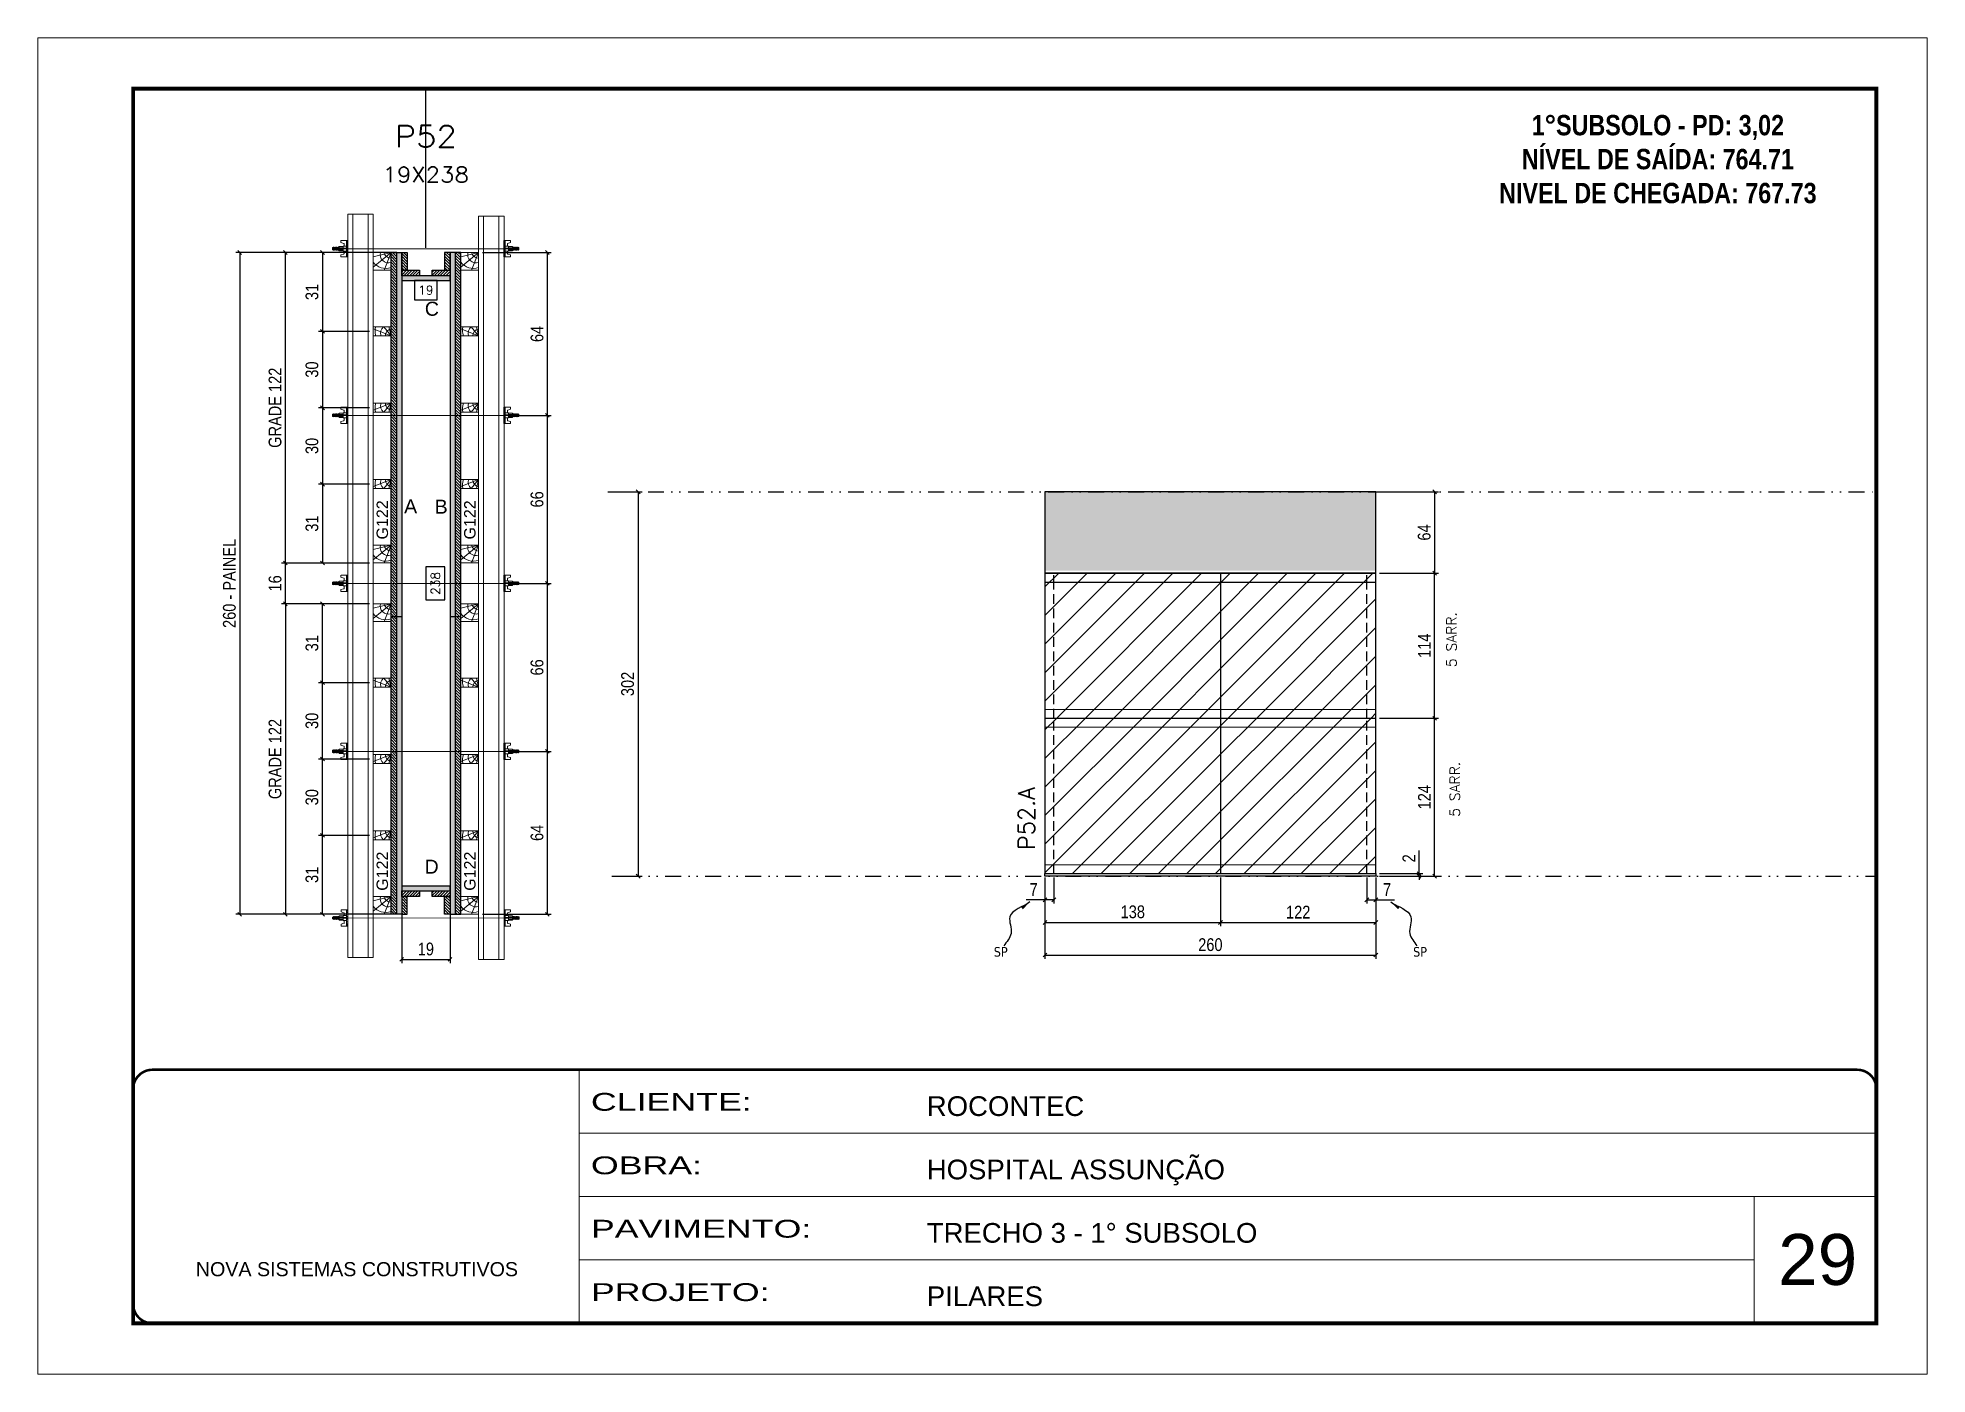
# Model space of a CAD drawing. Extents: x 2102 to 8383, y -13264 to 2718.
# Drawn here: x 2102 to 3587, y -6372 to -5322 of the extents above; entities that cross this region are included whole.
import ezdxf
from ezdxf.enums import TextEntityAlignment as Align

# ---------------------------------------------------------------- set-up
doc = ezdxf.new("R2010")
doc.units = 0
for name, pattern in [('CONTINUO', [0]), ('DASHED', [0.75, 0.5, -0.25]), ('DIVIDE2', [0.625, 0.25, -0.125, 0, -0.125, 0, -0.125]), ('HIDDEN', [0.375, 0.25, -0.125])]:
    doc.linetypes.add(name, pattern=pattern)
for name, color, linetype, lineweight in [('CARIMBO', 255, 'Continuous', 9), ('Folhas', 255, 'Continuous', 9), ('Hachura', 251, 'Continuous', 9), ('Madeira', 126, 'Continuous', 18), ('Perfil Metálico', 224, 'Continuous', 18), ('Sarr 2.2x7', 40, 'Continuous', 9), ('SARRAFO DE PRESSAO', 251, 'DASHED', 9), ('Texto Seção', 7, 'Continuous', 15)]:
    doc.layers.add(name, color=color, linetype=linetype, lineweight=lineweight)
for name, color, linetype in [('CHAPA', 1, 'Continuous'), ('COTA', 241, 'Continuous'), ('Cota Seção (2x)', 4, 'Continuous'), ('cotas', 4, 'Continuous'), ('MEIO_PONT', 93, 'Continuous'), ('NOMENCLATURA', 7, 'Continuous'), ('Nível', 160, 'Continuous'), ('Painéis', 200, 'Continuous'), ('SARR_2.2x7', 40, 'Continuous'), ('SARRAFO', 251, 'Continuous'), ('Sarrafo de Pressão', 42, 'HIDDEN'), ('texto', 7, 'Continuous'), ('Texto de Titulo', 7, 'Continuous'), ('Texto Qtd Sarr', 242, 'Continuous'), ('TEXTO_GERAL', 7, 'Continuous')]:
    doc.layers.add(name, color=color, linetype=linetype)
doc.styles.add('ARIAL', font='arial.ttf')
doc.styles.add('COTA TECNICA', font='techl___.ttf', dxfattribs={"height": 10})
doc.styles.add('COTA TECNICA 2X', font='techl___.ttf', dxfattribs={"height": 10})
doc.styles.add('COTA TECNICA-50', font='techl___.ttf', dxfattribs={"height": 10})
doc.styles.add('REGUA-120', font='ROMANS.shx', dxfattribs={"height": 15})
doc.styles.add('ROMANC', font='techb___.ttf', dxfattribs={"height": 2.5})
doc.styles.add('ROMANS', font='romans.shx')
doc.styles.add('SANSSERIF', font='sas_____.pfb')
doc.styles.get("Standard").update_dxf_attribs({"font": 'arial.ttf'})
doc.styles.add('Tecnologia', font='')
doc.styles.get('Tecnologia').set_extended_font_data('Forgotten Futurist')
doc.dimstyles.new('COTA PAINEL-50', dxfattribs={"dimtxt": 10, "dimasz": 3, "dimexe": 3, "dimexo": 3, "dimgap": 3, "dimtad": 1, "dimdec": 1, "dimzin": 12, "dimdsep": 46, "dimtxsty": 'COTA TECNICA-50', "dimblk1": 'OBLIQUE', "dimblk2": 'OBLIQUE', "dimsah": 1, "dimcen": 0.9, "dimclrd": 4, "dimclre": 4, "dimclrt": 240, "dimadec": 1, "dimazin": 3, "dimtfac": 1, "dimtdec": 1, "dimtmove": 0, "dimatfit": 3, "dimfxl": 1, "dimtolj": 1, "dimtzin": 12, "dimarcsym": 0})
doc.dimstyles.new('PAINEL', dxfattribs={"dimtxt": 10, "dimasz": 3, "dimexe": 3, "dimexo": 3, "dimgap": 3, "dimtad": 1, "dimdec": 1, "dimzin": 12, "dimdsep": 46, "dimtxsty": 'COTA TECNICA', "dimblk1": 'OBLIQUE', "dimblk2": 'OBLIQUE', "dimsah": 1, "dimcen": 0.9, "dimclrd": 4, "dimclre": 4, "dimclrt": 240, "dimadec": 1, "dimazin": 3, "dimtfac": 1, "dimtdec": 1, "dimtmove": 0, "dimatfit": 3, "dimfxl": 1, "dimtolj": 1, "dimtzin": 12, "dimarcsym": 0})
doc.dimstyles.new('SECAO PILAR', dxfattribs={"dimtxt": 10, "dimasz": 3, "dimexe": 3, "dimexo": 3, "dimgap": 3, "dimtad": 1, "dimdec": 1, "dimlfac": 0.5, "dimzin": 12, "dimdsep": 46, "dimtxsty": 'COTA TECNICA 2X', "dimblk1": 'OBLIQUE', "dimblk2": 'OBLIQUE', "dimsah": 1, "dimcen": 0.9, "dimclrd": 256, "dimclre": 256, "dimclrt": 256, "dimadec": 1, "dimazin": 3, "dimtfac": 1, "dimtdec": 1, "dimtmove": 0, "dimatfit": 3, "dimfxl": 1, "dimtolj": 1, "dimtzin": 12, "dimarcsym": 0})
doc.dimstyles.new('SECÇÃO 2', dxfattribs={"dimtxt": 7, "dimasz": 6, "dimexe": 0.18, "dimexo": 2, "dimgap": -4, "dimtad": 3, "dimdec": 1, "dimlfac": 0.5, "dimzin": 12, "dimdsep": 46, "dimtxsty": 'ROMANS', "dimblk": 'ARCHTICK', "dimcen": 0.09, "dimse1": 1, "dimse2": 1, "dimsd1": 1, "dimsd2": 1, "dimclrd": 180, "dimclre": 5, "dimclrt": 1, "dimadec": 0, "dimazin": 3, "dimtfac": 1, "dimtdec": 1, "dimtofl": 0, "dimtmove": 0, "dimatfit": 3, "dimldrblk": 'ARCHTICK', "dimfxl": 1, "dimtolj": 1, "dimtzin": 0, "dimarcsym": 0})
doc.dimstyles.get("Standard").update_dxf_attribs({"dimtxt": 0.18, "dimasz": 0.18, "dimexe": 0.18, "dimexo": 0.0625, "dimgap": 0.09, "dimtad": 0, "dimtih": 1, "dimtoh": 1, "dimdec": 4, "dimzin": 0, "dimdsep": 46, "dimtxsty": 'Standard', "dimcen": 0.09, "dimadec": 0, "dimazin": 0, "dimtfac": 1, "dimtdec": 4, "dimtofl": 0, "dimtmove": 0, "dimatfit": 3, "dimfxl": 1, "dimtolj": 1, "dimtzin": 0, "dimarcsym": 0})
pattern_1 = [(135, (-20503.1005, 3632.8984), (-1.12253202, -1.12253202), [])]
pattern_2 = [(135, (-20511.5005, 3497.8785), (-1.12253202, -1.12253202), [])]
pattern_3 = [(45, (-128517.216, -32522.603), (-11.2253202, 11.2253202), [])]

msp = doc.modelspace()

# ---------------------------------------------------------------- texts
at = {"layer": 'CARIMBO', "style": 'ARIAL'}
msp.add_text('29', height=40, dxfattribs=at).set_placement((3470.14, -6302.28))
at = {"layer": 'NOMENCLATURA', "color": 2, "insert": (3375.61, -5356.36), "char_height": 16, "attachment_point": 2, "style": 'ROMANC'}
msp.add_mtext_dynamic_manual_height_columns('\\P1°SUBSOLO - PD: 3,02\\PNÍVEL DE SAÍDA: 764.71\\PNIVEL DE CHEGADA: 767.73', width=300.2766, gutter_width=1, heights=[0], dxfattribs=at)
at = {"layer": 'texto', "color": 0, "char_height": 7.5, "attachment_point": 5}
for insert in [(2859.12, -6040.63), (3188.68, -6040.63)]:
    msp.add_mtext('{\\fTahoma|b0|i0|c0|p34;\\C4;SP}', dxfattribs=dict(at, insert=insert))
at = {"layer": 'Texto Seção', "color": 0, "linetype": 'Continuous', "style": 'SANSSERIF'}
for p in [(2373.05, -5716.58), (2441.85, -5716.58), (2373.05, -5992.6), (2441.85, -5992.6)]:
    msp.add_text('G122', height=9, rotation=90, dxfattribs=at).set_placement(p, align=Align.MIDDLE_LEFT)
at = {"layer": 'Texto Seção', "linetype": 'Continuous', "style": 'ROMANS'}
for p in [(3217.34, -5816.92), (3220.05, -5934.51)]:
    msp.add_text('5 SARR.', height=8, rotation=90, dxfattribs=at).set_placement(p)
at = {"layer": 'Texto Seção', "insert": (2885.87, -5960.67), "char_height": 13, "width": 285.3299, "attachment_point": 7, "rotation": 90, "style": 'REGUA-120'}
msp.add_mtext('P52.A', dxfattribs=at)
at = {"layer": 'TEXTO_GERAL', "style": 'ARIAL'}
for s, p in [('C', (2412.03, -5535.31)), ('A', (2395.32, -5690.55)), ('B', (2419.33, -5690.81)), ('D', (2411.82, -5973.66))]:
    msp.add_text(s, height=11, dxfattribs=at).set_placement(p, align=Align.MIDDLE_CENTER)

# ---------------------------------------------------------------- blocks, each defined once
blk = doc.blocks.new('9999999999')
at = {"color": 30, "linetype": 'CONTINUO'}
for p, q in [((98564.6, 34230.2), (98564.6, 34429.4)), ((98564.6, 34379.6), (99584, 34379.6)), ((98564.6, 34329.8), (99488, 34329.8)), ((99584, 34329.8), (99488, 34329.8)), ((99488, 34329.8), (99488, 34230.2)), ((98564.6, 34280), (99488, 34280))]:
    blk.add_line(p, q, dxfattribs=at)
at = {"color": 30, "linetype": 'CONTINUO', "const_width": 2}
blk.add_lwpolyline([(99584, 34230.2), (99584, 34414.4, 0.414214), (99569, 34429.4), (98229, 34429.4, 0.414214), (98214, 34414.4), (98214, 34245.2, 0.414214), (98229, 34230.2), (99584, 34230.2)], format="xyb", dxfattribs=at)
at = {"layer": 'Folhas'}
blk.add_lwpolyline([(98139, 34190.2), (99624, 34190.2), (99624, 35240.2), (98139, 35240.2)], close=True, dxfattribs=at)
at = {"layer": 'Folhas', "color": 30, "const_width": 3}
blk.add_lwpolyline([(98214, 34230.2), (99584, 34230.2), (99584, 35200.2), (98214, 35200.2)], close=True, dxfattribs=at)
at = {"color": 7, "linetype": 'Continuous', "ltscale": 5, "style": 'ARIAL'}
for s, height, p in [('ROCONTEC', 15.48, (98837.7, 34393.1)), ('HOSPITAL ASSUNÇÃO', 15.483, (98837.7, 34343.3)), ('TRECHO 3 - 1° SUBSOLO', 15.483, (98837.7, 34293.5)), ('NOVA SISTEMAS CONSTRUTIVOS', 11.059, (98263.2, 34267.2)), ('PILARES', 15.48, (98837.7, 34243.7))]:
    blk.add_text(s, height=height, dxfattribs=at).set_placement(p)
at = {"layer": 'Folhas', "color": 7, "style": 'Tecnologia', "width": 1.5}
for s, p in [('CLIENTE:', (98573.7, 34397.2)), ('OBRA:', (98573.7, 34347.3)), ('PAVIMENTO:', (98573.7, 34297.5)), ('PROJETO:', (98573.7, 34247.7))]:
    blk.add_text(s, height=14, dxfattribs=at).set_placement(p)
blk = doc.blocks.new('titulo1')
at = {"layer": 'Defpoints', "color": 252, "linetype": 'HIDDEN', "ltscale": 2}
blk.add_line((0, 0), (0, 125), dxfattribs=at)
at = {"layer": 'Defpoints', "style": 'ROMANS', "oblique": 15}
blk.add_attdef('FOLHA', text='', height=10, dxfattribs=at).set_placement((0, 15.6), align=Align.MIDDLE_CENTER)
at = {"layer": 'Texto Qtd Sarr', "color": 3, "style": 'ROMANS', "oblique": 15}
for tag, height, p in [('TITULO', 17, (0, 71.4)), ('SEÇÃO', 12, (0, 41.5))]:
    blk.add_attdef(tag, text='', height=height, dxfattribs=at).set_placement(p, align=Align.MIDDLE_CENTER)
blk = doc.blocks.new('*D434')
at = {"layer": 'Cota Seção (2x)', "color": 180, "lineweight": -2, "transparency": 16777216}
for p, q in [((2416.3, -5513.2), (2398.3, -5513.2)), ((2398.3, -5513.2), (2398.3, -5528.2)), ((2416.3, -5528.2), (2416.3, -5513.2)), ((2398.3, -5528.2), (2416.3, -5528.2))]:
    blk.add_line(p, q, dxfattribs=at)
at = {"layer": 'Defpoints', "color": 0, "transparency": 16777216}
for p in [(2388.3, -5530.4), (2388.3, -5532.2), (2426.3, -5530.4)]:
    blk.add_point(p, dxfattribs=at)
at = {"layer": 'Cota Seção (2x)', "color": 1, "transparency": 16777216, "insert": (2407.3, -5520.7), "char_height": 7, "attachment_point": 5, "style": 'ROMANS'}
blk.add_mtext('\\A1;19', dxfattribs=at)
blk = doc.blocks.new('_ArchTick')
at = {"color": 0, "linetype": 'ByBlock', "const_width": 0.15}
blk.add_lwpolyline([(-0.5, -0.5), (0.5, 0.5)], dxfattribs=at)
blk = doc.blocks.new('_Oblique')
at = {"color": 0, "linetype": 'ByBlock', "lineweight": -2}
blk.add_line((-0.5, -0.5), (0.5, 0.5), dxfattribs=at)
blk = doc.blocks.new('*D435')
at = {"layer": 'COTA', "lineweight": -2, "transparency": 16777216}
for p, q in [((2384.6, -5491.1), (2258, -5491.1)), ((2261, -5491.1), (2261, -6011.1)), ((2384.6, -6011.1), (2258, -6011.1))]:
    blk.add_line(p, q, dxfattribs=at)
at = {"layer": 'Defpoints', "color": 0, "transparency": 16777216}
for p in [(2387.6, -5491.1), (2261, -6011.1), (2387.6, -6011.1)]:
    blk.add_point(p, dxfattribs=at)
at = {"layer": 'COTA', "lineweight": -2, "transparency": 16777216, "xscale": 3, "yscale": 3, "zscale": 3}
for p, rotation in [((2261, -5491.1), 90), ((2261, -6011.1), 270)]:
    blk.add_blockref('_Oblique', p, dxfattribs=dict(at, rotation=rotation))
at = {"layer": 'COTA', "transparency": 16777216, "insert": (2252.9, -5751.1), "char_height": 10, "attachment_point": 5, "rotation": 90, "style": 'COTA TECNICA 2X'}
blk.add_mtext('\\A1;260 - PAINEL', dxfattribs=at)
blk = doc.blocks.new('C')
at = {"layer": 'Hachura', "color": 0}
for p, q in [((0, 3.22), (0, -3.22)), ((0.45, 3.22), (0, 3.22)), ((0.46, 3.16), (0, 3.16)), ((0.46, 3.05), (0, 3.05)), ((0.46, 2.88), (0, 2.88)), ((0, 2.75), (0, -1.16)), ((0.46, 2.65), (0, 2.65)), ((0.46, 2.23), (0, 2.23)), ((0.46, 1.51), (0, 1.51)), ((0.39, 0.49), (0.17, 0.49)), ((0.45, -3.23), (0.45, 3.22)), ((0.45, 3.22), (2.58, 3.22)), ((1.74, 0.97), (0.45, 0.97)), ((1.45, 0.1), (0.45, 0.1)), ((1.35, 1.94), (1.35, 0.96)), ((2.58, 2.39), (1.47, 2.09)), ((1.74, -0.97), (1.74, 0.97)), ((1.74, 0.97), (1.74, 0.84)), ((1.74, 0.97), (1.74, 0.84)), ((1.74, 0.84), (3.35, 0.84)), ((3.35, 0.45), (1.74, 0.45)), ((2.58, 3.22), (2.58, 2.39)), ((3.32, 0.84), (3.32, -0.84)), ((3.35, 0.84), (3.35, -0.84)), ((3.68, 0.45), (3.35, 0.45)), ((3.84, -0.52), (3.35, 0.45)), ((3.35, 0.06), (3.67, -0.57)), ((3.68, 0.45), (4.16, -0.52)), ((3.72, 0.5), (4.25, -0.57)), ((4.37, -0.55), (3.83, 0.53)), ((4.15, 0.45), (3.93, 0.45)), ((4.42, -0.52), (3.93, 0.45)), ((4.15, 0.45), (4.26, 0.45)), ((4.26, 0.45), (4.74, -0.52)), ((4.3, 0.5), (4.83, -0.57)), ((4.95, -0.55), (4.41, 0.53)), ((4.51, 0.45), (4.84, 0.45)), ((5, -0.52), (4.51, 0.45)), ((4.84, 0.45), (5.32, -0.52)), ((4.88, 0.5), (5.41, -0.57)), ((5.53, -0.55), (4.99, 0.53)), ((5.58, -0.52), (5.09, 0.45)), ((5.42, 0.45), (5.09, 0.45)), ((5.58, -0.52), (5.09, 0.45)), ((5.42, 0.45), (5.74, -0.19)), ((5.46, 0.5), (5.74, -0.07)), ((5.74, 0.19), (5.57, 0.53)), ((5.74, 0.32), (5.68, 0.45)), ((5.68, 0.45), (5.74, 0.45)), ((5.74, 0.45), (5.9, 0.29)), ((5.74, 0.45), (5.74, -0.52)), ((5.9, -0.36), (5.9, 0.29)), ((0.45, 0), (0, 0)), ((0.46, -1.52), (0, -1.52)), ((0.46, -2.23), (0, -2.23)), ((0.46, -2.65), (0, -2.65)), ((0.46, -2.88), (0, -2.88)), ((0.46, -3.05), (0, -3.05)), ((0.46, -3.16), (0, -3.16)), ((0, -3.22), (2.57, -3.22)), ((0.08, -0.48), (0.29, -0.48)), ((0.29, -0.48), (0.4, -0.48)), ((0.45, 0), (0.45, -0.97)), ((0.45, -0.16), (1.45, -0.16)), ((0.45, -0.65), (0.45, -0.32)), ((0.45, -3.23), (0.45, -0.65)), ((0.45, -0.97), (1.74, -0.97)), ((1.35, -1.94), (1.35, -0.97)), ((2.58, -2.39), (1.47, -2.1)), ((3.35, -0.32), (1.74, -0.32)), ((3.35, -0.84), (1.74, -0.84)), ((2.58, -3.23), (2.58, -2.39)), ((3.35, -0.07), (3.58, -0.52)), ((3.35, -0.52), (3.58, -0.52)), ((3.84, -0.52), (4.16, -0.52)), ((4.42, -0.52), (4.74, -0.52)), ((4.63, -0.52), (4.74, -0.52)), ((5, -0.52), (5.32, -0.52)), ((5.58, -0.52), (5.74, -0.52)), ((5.74, -0.52), (5.9, -0.36)), ((5.74, -0.52), (5.74, -0.52))]:
    blk.add_line(p, q, dxfattribs=at)
for centre, radius, start, end in [((1.52, 1.94), 0.161, 104.74356, 180), ((1.44, -0.03), 0.129, 272.69497, 87.30503), ((3.81, 0.39), 0.143, 25.56881, 154.43119), ((4.39, 0.39), 0.143, 25.56881, 154.43119), ((4.97, 0.39), 0.143, 25.56881, 154.43119), ((5.55, 0.39), 0.143, 25.56881, 154.43119), ((0.17, -0.37), 0.174, 221.74404, 317.85924), ((1.52, -1.94), 0.161, 180, 255.25644), ((3.71, -0.4), 0.174, 222.14076, 318.25596), ((4.29, -0.4), 0.174, 222.14076, 318.25596), ((4.87, -0.4), 0.174, 222.14076, 318.25596), ((5.45, -0.4), 0.174, 222.14076, 318.25596), ((5.61, -0.4), 0.174, 317.85924, 318.25596)]:
    blk.add_arc(centre, radius, start, end, dxfattribs=at)
blk = doc.blocks.new('PONTALETE')
at = {"layer": 'Madeira'}
for q in [(2.71, 7), (7, 5.76), (7, 1.74)]:
    blk.add_line((0, 0), q, dxfattribs=at)
blk.add_lwpolyline([(0, 0), (7, 0), (7, 7), (0, 7)], close=True, dxfattribs=at)
for centre, radius, start, end in [((2.04, 0.06), 6.23, 37.28179, 109.09128), ((1.09, 0.9), 3.19, 343.60304, 109.98471), ((-0.21, -0.78), 3.09, 14.63219, 86.0383)]:
    blk.add_arc(centre, radius, start, end, dxfattribs=at)
blk = doc.blocks.new('MEIO PONTALETE')
at = {"layer": 'Madeira'}
for q in [(2.71, 7), (3.5, 2.88), (3.5, 0.87)]:
    blk.add_line((0, 0), q, dxfattribs=at)
blk.add_lwpolyline([(0, 0), (3.5, 0), (3.5, 7), (0, 7)], close=True, dxfattribs=at)
for centre, radius, start, end in [((2.04, 0.06), 6.23, 76.44987, 109.09128), ((1.09, 0.9), 3.19, 40.90626, 109.98471), ((-0.21, -0.78), 3.09, 14.63219, 86.0383)]:
    blk.add_arc(centre, radius, start, end, dxfattribs=at)
blk = doc.blocks.new('*D1145')
at = {"layer": 'COTA', "lineweight": -2, "transparency": 16777216}
for p, q in [((2362.9, -5491.1), (2323, -5491.1)), ((2326, -5491.1), (2326, -5553.1)), ((2362.9, -5553.1), (2323, -5553.1))]:
    blk.add_line(p, q, dxfattribs=at)
at = {"layer": 'Defpoints', "color": 0, "transparency": 16777216}
for p in [(2365.9, -5491.1), (2326, -5553.1), (2365.9, -5553.1)]:
    blk.add_point(p, dxfattribs=at)
at = {"layer": 'COTA', "lineweight": -2, "transparency": 16777216, "xscale": 3, "yscale": 3, "zscale": 3}
for p, rotation in [((2326, -5491.1), 90), ((2326, -5553.1), 270)]:
    blk.add_blockref('_Oblique', p, dxfattribs=dict(at, rotation=rotation))
at = {"layer": 'COTA', "transparency": 16777216, "insert": (2317.8, -5522.1), "char_height": 10, "attachment_point": 5, "rotation": 90, "style": 'COTA TECNICA 2X'}
blk.add_mtext('\\A1;31', dxfattribs=at)
blk = doc.blocks.new('*D1146')
at = {"layer": 'COTA', "lineweight": -2, "transparency": 16777216}
for p, q in [((2362.9, -5553.1), (2323, -5553.1)), ((2326, -5553.1), (2326, -5613.1)), ((2362.9, -5613.1), (2323, -5613.1))]:
    blk.add_line(p, q, dxfattribs=at)
at = {"layer": 'Defpoints', "color": 0, "transparency": 16777216}
for p in [(2365.9, -5553.1), (2326, -5613.1), (2365.9, -5613.1)]:
    blk.add_point(p, dxfattribs=at)
at = {"layer": 'COTA', "lineweight": -2, "transparency": 16777216, "xscale": 3, "yscale": 3, "zscale": 3}
for p, rotation in [((2326, -5553.1), 90), ((2326, -5613.1), 270)]:
    blk.add_blockref('_Oblique', p, dxfattribs=dict(at, rotation=rotation))
at = {"layer": 'COTA', "transparency": 16777216, "insert": (2317.8, -5583.1), "char_height": 10, "attachment_point": 5, "rotation": 90, "style": 'COTA TECNICA 2X'}
blk.add_mtext('\\A1;30', dxfattribs=at)
blk = doc.blocks.new('*D1147')
at = {"layer": 'COTA', "lineweight": -2, "transparency": 16777216}
for p, q in [((2362.9, -5613.1), (2323, -5613.1)), ((2326, -5613.1), (2326, -5673.1)), ((2362.9, -5673.1), (2323, -5673.1))]:
    blk.add_line(p, q, dxfattribs=at)
at = {"layer": 'Defpoints', "color": 0, "transparency": 16777216}
for p in [(2365.9, -5613.1), (2326, -5673.1), (2365.9, -5673.1)]:
    blk.add_point(p, dxfattribs=at)
at = {"layer": 'COTA', "lineweight": -2, "transparency": 16777216, "xscale": 3, "yscale": 3, "zscale": 3}
for p, rotation in [((2326, -5613.1), 90), ((2326, -5673.1), 270)]:
    blk.add_blockref('_Oblique', p, dxfattribs=dict(at, rotation=rotation))
at = {"layer": 'COTA', "transparency": 16777216, "insert": (2317.8, -5643.1), "char_height": 10, "attachment_point": 5, "rotation": 90, "style": 'COTA TECNICA 2X'}
blk.add_mtext('\\A1;30', dxfattribs=at)
blk = doc.blocks.new('*D1148')
at = {"layer": 'COTA', "lineweight": -2, "transparency": 16777216}
for p, q in [((2362.9, -5673.1), (2323, -5673.1)), ((2326, -5673.1), (2326, -5735.1)), ((2362.9, -5735.1), (2323, -5735.1))]:
    blk.add_line(p, q, dxfattribs=at)
at = {"layer": 'Defpoints', "color": 0, "transparency": 16777216}
for p in [(2365.9, -5673.1), (2326, -5735.1), (2365.9, -5735.1)]:
    blk.add_point(p, dxfattribs=at)
at = {"layer": 'COTA', "lineweight": -2, "transparency": 16777216, "xscale": 3, "yscale": 3, "zscale": 3}
for p, rotation in [((2326, -5673.1), 90), ((2326, -5735.1), 270)]:
    blk.add_blockref('_Oblique', p, dxfattribs=dict(at, rotation=rotation))
at = {"layer": 'COTA', "transparency": 16777216, "insert": (2317.8, -5704.1), "char_height": 10, "attachment_point": 5, "rotation": 90, "style": 'COTA TECNICA 2X'}
blk.add_mtext('\\A1;31', dxfattribs=at)
blk = doc.blocks.new('*D1149')
at = {"layer": 'COTA', "lineweight": -2, "transparency": 16777216}
for p, q in [((2362.9, -5491.1), (2293.9, -5491.1)), ((2296.9, -5735.1), (2296.9, -5491.1)), ((2362.9, -5735.1), (2293.9, -5735.1))]:
    blk.add_line(p, q, dxfattribs=at)
at = {"layer": 'Defpoints', "color": 0, "transparency": 16777216}
for p in [(2296.9, -5491.1), (2365.9, -5491.1), (2365.9, -5735.1)]:
    blk.add_point(p, dxfattribs=at)
at = {"layer": 'COTA', "lineweight": -2, "transparency": 16777216, "xscale": 3, "yscale": 3, "zscale": 3}
for p, rotation in [((2296.9, -5491.1), 90), ((2296.9, -5735.1), 270)]:
    blk.add_blockref('_Oblique', p, dxfattribs=dict(at, rotation=rotation))
at = {"layer": 'COTA', "transparency": 16777216, "insert": (2288.8, -5613.1), "char_height": 10, "attachment_point": 5, "rotation": 90, "style": 'COTA TECNICA 2X'}
blk.add_mtext('\\A1;GRADE 122', dxfattribs=at)
blk = doc.blocks.new('*D436')
at = {"layer": 'COTA', "lineweight": -2, "transparency": 16777216}
for p, q in [((2362.9, -5949.1), (2323, -5949.1)), ((2326, -6011.1), (2326, -5949.1)), ((2362.9, -6011.1), (2323, -6011.1))]:
    blk.add_line(p, q, dxfattribs=at)
at = {"layer": 'Defpoints', "color": 0, "transparency": 16777216}
for p in [(2326, -5949.1), (2365.9, -5949.1), (2365.9, -6011.1)]:
    blk.add_point(p, dxfattribs=at)
at = {"layer": 'COTA', "lineweight": -2, "transparency": 16777216, "xscale": 3, "yscale": 3, "zscale": 3}
for p, rotation in [((2326, -5949.1), 90), ((2326, -6011.1), 270)]:
    blk.add_blockref('_Oblique', p, dxfattribs=dict(at, rotation=rotation))
at = {"layer": 'COTA', "transparency": 16777216, "insert": (2317.8, -5980.1), "char_height": 10, "attachment_point": 5, "rotation": 90, "style": 'COTA TECNICA 2X'}
blk.add_mtext('\\A1;31', dxfattribs=at)
blk = doc.blocks.new('*D437')
at = {"layer": 'COTA', "lineweight": -2, "transparency": 16777216}
for p, q in [((2362.9, -5889.1), (2323, -5889.1)), ((2326, -5949.1), (2326, -5889.1)), ((2362.9, -5949.1), (2323, -5949.1))]:
    blk.add_line(p, q, dxfattribs=at)
at = {"layer": 'Defpoints', "color": 0, "transparency": 16777216}
for p in [(2326, -5889.1), (2365.9, -5889.1), (2365.9, -5949.1)]:
    blk.add_point(p, dxfattribs=at)
at = {"layer": 'COTA', "lineweight": -2, "transparency": 16777216, "xscale": 3, "yscale": 3, "zscale": 3}
for p, rotation in [((2326, -5889.1), 90), ((2326, -5949.1), 270)]:
    blk.add_blockref('_Oblique', p, dxfattribs=dict(at, rotation=rotation))
at = {"layer": 'COTA', "transparency": 16777216, "insert": (2317.8, -5919.1), "char_height": 10, "attachment_point": 5, "rotation": 90, "style": 'COTA TECNICA 2X'}
blk.add_mtext('\\A1;30', dxfattribs=at)
blk = doc.blocks.new('*D438')
at = {"layer": 'COTA', "lineweight": -2, "transparency": 16777216}
for p, q in [((2362.9, -5829.1), (2323, -5829.1)), ((2326, -5889.1), (2326, -5829.1)), ((2362.9, -5889.1), (2323, -5889.1))]:
    blk.add_line(p, q, dxfattribs=at)
at = {"layer": 'Defpoints', "color": 0, "transparency": 16777216}
for p in [(2326, -5829.1), (2365.9, -5829.1), (2365.9, -5889.1)]:
    blk.add_point(p, dxfattribs=at)
at = {"layer": 'COTA', "lineweight": -2, "transparency": 16777216, "xscale": 3, "yscale": 3, "zscale": 3}
for p, rotation in [((2326, -5829.1), 90), ((2326, -5889.1), 270)]:
    blk.add_blockref('_Oblique', p, dxfattribs=dict(at, rotation=rotation))
at = {"layer": 'COTA', "transparency": 16777216, "insert": (2317.8, -5859.1), "char_height": 10, "attachment_point": 5, "rotation": 90, "style": 'COTA TECNICA 2X'}
blk.add_mtext('\\A1;30', dxfattribs=at)
blk = doc.blocks.new('*D439')
at = {"layer": 'COTA', "lineweight": -2, "transparency": 16777216}
for p, q in [((2362.9, -5767.1), (2323, -5767.1)), ((2326, -5829.1), (2326, -5767.1)), ((2362.9, -5829.1), (2323, -5829.1))]:
    blk.add_line(p, q, dxfattribs=at)
at = {"layer": 'Defpoints', "color": 0, "transparency": 16777216}
for p in [(2326, -5767.1), (2365.9, -5767.1), (2365.9, -5829.1)]:
    blk.add_point(p, dxfattribs=at)
at = {"layer": 'COTA', "lineweight": -2, "transparency": 16777216, "xscale": 3, "yscale": 3, "zscale": 3}
for p, rotation in [((2326, -5767.1), 90), ((2326, -5829.1), 270)]:
    blk.add_blockref('_Oblique', p, dxfattribs=dict(at, rotation=rotation))
at = {"layer": 'COTA', "transparency": 16777216, "insert": (2317.8, -5798.1), "char_height": 10, "attachment_point": 5, "rotation": 90, "style": 'COTA TECNICA 2X'}
blk.add_mtext('\\A1;31', dxfattribs=at)
blk = doc.blocks.new('*D440')
at = {"layer": 'COTA', "lineweight": -2, "transparency": 16777216}
for p, q in [((2362.9, -5767.1), (2293.9, -5767.1)), ((2296.9, -5767.1), (2296.9, -6011.1)), ((2362.9, -6011.1), (2293.9, -6011.1))]:
    blk.add_line(p, q, dxfattribs=at)
at = {"layer": 'Defpoints', "color": 0, "transparency": 16777216}
for p in [(2365.9, -5767.1), (2296.9, -6011.1), (2365.9, -6011.1)]:
    blk.add_point(p, dxfattribs=at)
at = {"layer": 'COTA', "lineweight": -2, "transparency": 16777216, "xscale": 3, "yscale": 3, "zscale": 3}
for p, rotation in [((2296.9, -5767.1), 90), ((2296.9, -6011.1), 270)]:
    blk.add_blockref('_Oblique', p, dxfattribs=dict(at, rotation=rotation))
at = {"layer": 'COTA', "transparency": 16777216, "insert": (2288.8, -5889.1), "char_height": 10, "attachment_point": 5, "rotation": 90, "style": 'COTA TECNICA 2X'}
blk.add_mtext('\\A1;GRADE 122', dxfattribs=at)
blk = doc.blocks.new('*D1150')
at = {"layer": 'COTA', "lineweight": -2, "transparency": 16777216}
for p, q in [((2362.9, -5735.1), (2293.9, -5735.1)), ((2296.9, -5767.1), (2296.9, -5735.1)), ((2362.9, -5767.1), (2293.9, -5767.1))]:
    blk.add_line(p, q, dxfattribs=at)
at = {"layer": 'Defpoints', "color": 0, "transparency": 16777216}
for p in [(2296.9, -5735.1), (2365.9, -5735.1), (2365.9, -5767.1)]:
    blk.add_point(p, dxfattribs=at)
at = {"layer": 'COTA', "lineweight": -2, "transparency": 16777216, "xscale": 3, "yscale": 3, "zscale": 3}
for p, rotation in [((2296.9, -5735.1), 90), ((2296.9, -5767.1), 270)]:
    blk.add_blockref('_Oblique', p, dxfattribs=dict(at, rotation=rotation))
at = {"layer": 'COTA', "transparency": 16777216, "insert": (2288.8, -5751.1), "char_height": 10, "attachment_point": 5, "rotation": 90, "style": 'COTA TECNICA 2X'}
blk.add_mtext('\\A1;16', dxfattribs=at)
blk = doc.blocks.new('*D1151')
at = {"layer": 'COTA', "lineweight": -2, "transparency": 16777216}
for p, q in [((2478.3, -5883.1), (2505.8, -5883.1)), ((2502.8, -6011.1), (2502.8, -5883.1)), ((2451.8, -6011.1), (2505.8, -6011.1))]:
    blk.add_line(p, q, dxfattribs=at)
at = {"layer": 'Defpoints', "color": 0, "transparency": 16777216}
for p in [(2475.3, -5883.1), (2502.8, -5883.1), (2448.8, -6011.1)]:
    blk.add_point(p, dxfattribs=at)
at = {"layer": 'COTA', "lineweight": -2, "transparency": 16777216, "xscale": 3, "yscale": 3, "zscale": 3}
for p, rotation in [((2502.8, -5883.1), 90), ((2502.8, -6011.1), 270)]:
    blk.add_blockref('_Oblique', p, dxfattribs=dict(at, rotation=rotation))
at = {"layer": 'COTA', "transparency": 16777216, "insert": (2494.7, -5947.1), "char_height": 10, "attachment_point": 5, "rotation": 90, "style": 'COTA TECNICA 2X'}
blk.add_mtext('\\A1;64', dxfattribs=at)
blk = doc.blocks.new('*D1152')
at = {"layer": 'COTA', "lineweight": -2, "transparency": 16777216}
for p, q in [((2471.7, -5751.1), (2505.8, -5751.1)), ((2502.8, -5883.1), (2502.8, -5751.1)), ((2478.3, -5883.1), (2505.8, -5883.1))]:
    blk.add_line(p, q, dxfattribs=at)
at = {"layer": 'Defpoints', "color": 0, "transparency": 16777216}
for p in [(2468.7, -5751.1), (2502.8, -5751.1), (2475.3, -5883.1)]:
    blk.add_point(p, dxfattribs=at)
at = {"layer": 'COTA', "lineweight": -2, "transparency": 16777216, "xscale": 3, "yscale": 3, "zscale": 3}
for p, rotation in [((2502.8, -5751.1), 90), ((2502.8, -5883.1), 270)]:
    blk.add_blockref('_Oblique', p, dxfattribs=dict(at, rotation=rotation))
at = {"layer": 'COTA', "transparency": 16777216, "insert": (2494.7, -5817.1), "char_height": 10, "attachment_point": 5, "rotation": 90, "style": 'COTA TECNICA 2X'}
blk.add_mtext('\\A1;66', dxfattribs=at)
blk = doc.blocks.new('*D1153')
at = {"layer": 'COTA', "lineweight": -2, "transparency": 16777216}
for p, q in [((2471.6, -5619.1), (2505.8, -5619.1)), ((2502.8, -5751.1), (2502.8, -5619.1)), ((2471.7, -5751.1), (2505.8, -5751.1))]:
    blk.add_line(p, q, dxfattribs=at)
at = {"layer": 'Defpoints', "color": 0, "transparency": 16777216}
for p in [(2468.6, -5619.1), (2502.8, -5619.1), (2468.7, -5751.1)]:
    blk.add_point(p, dxfattribs=at)
at = {"layer": 'COTA', "lineweight": -2, "transparency": 16777216, "xscale": 3, "yscale": 3, "zscale": 3}
for p, rotation in [((2502.8, -5619.1), 90), ((2502.8, -5751.1), 270)]:
    blk.add_blockref('_Oblique', p, dxfattribs=dict(at, rotation=rotation))
at = {"layer": 'COTA', "transparency": 16777216, "insert": (2494.7, -5685.1), "char_height": 10, "attachment_point": 5, "rotation": 90, "style": 'COTA TECNICA 2X'}
blk.add_mtext('\\A1;66', dxfattribs=at)
blk = doc.blocks.new('*D1154')
at = {"layer": 'COTA', "lineweight": -2, "transparency": 16777216}
for p, q in [((2451.7, -5491.1), (2505.8, -5491.1)), ((2502.8, -5619.1), (2502.8, -5491.1)), ((2471.6, -5619.1), (2505.8, -5619.1))]:
    blk.add_line(p, q, dxfattribs=at)
at = {"layer": 'Defpoints', "color": 0, "transparency": 16777216}
for p in [(2448.7, -5491.1), (2502.8, -5491.1), (2468.6, -5619.1)]:
    blk.add_point(p, dxfattribs=at)
at = {"layer": 'COTA', "lineweight": -2, "transparency": 16777216, "xscale": 3, "yscale": 3, "zscale": 3}
for p, rotation in [((2502.8, -5491.1), 90), ((2502.8, -5619.1), 270)]:
    blk.add_blockref('_Oblique', p, dxfattribs=dict(at, rotation=rotation))
at = {"layer": 'COTA', "transparency": 16777216, "insert": (2494.7, -5555.1), "char_height": 10, "attachment_point": 5, "rotation": 90, "style": 'COTA TECNICA 2X'}
blk.add_mtext('\\A1;64', dxfattribs=at)
blk = doc.blocks.new('*D1155')
at = {"layer": 'COTA', "lineweight": -2, "transparency": 16777216}
for p, q in [((2388.3, -5995.7), (2388.3, -6049.5)), ((2426.3, -5995.7), (2426.3, -6049.5)), ((2388.3, -6046.5), (2426.3, -6046.5))]:
    blk.add_line(p, q, dxfattribs=at)
at = {"layer": 'Defpoints', "color": 0, "transparency": 16777216}
for p in [(2388.3, -5992.7), (2426.3, -5992.7), (2426.3, -6046.5)]:
    blk.add_point(p, dxfattribs=at)
at = {"layer": 'COTA', "lineweight": -2, "transparency": 16777216, "xscale": 3, "yscale": 3, "zscale": 3, "rotation": 180}
blk.add_blockref('_Oblique', (2388.3, -6046.5), dxfattribs=at)
at = {"layer": 'COTA', "lineweight": -2, "transparency": 16777216, "xscale": 3, "yscale": 3, "zscale": 3}
blk.add_blockref('_Oblique', (2426.3, -6046.5), dxfattribs=at)
at = {"layer": 'COTA', "transparency": 16777216, "insert": (2407.3, -6038.4), "char_height": 10, "attachment_point": 5, "style": 'COTA TECNICA 2X'}
blk.add_mtext('\\A1;19', dxfattribs=at)
blk = doc.blocks.new('*D453')
at = {"layer": 'COTA', "color": 180, "lineweight": -2, "transparency": 16777216}
for p, q in [((2422.3, -5738.1), (2407.3, -5738.1)), ((2407.3, -5738.1), (2407.3, -5764.1)), ((2422.3, -5764.1), (2422.3, -5738.1)), ((2407.3, -5764.1), (2422.3, -5764.1))]:
    blk.add_line(p, q, dxfattribs=at)
at = {"layer": 'Defpoints', "color": 0, "transparency": 16777216}
for p in [(2426.3, -5513.1), (2426.3, -5989.1), (2426.3, -5989.1)]:
    blk.add_point(p, dxfattribs=at)
at = {"layer": 'COTA', "color": 1, "transparency": 16777216, "insert": (2414.8, -5751.1), "char_height": 7, "attachment_point": 5, "rotation": 90, "style": 'ROMANS'}
blk.add_mtext('\\A1;238', dxfattribs=at)
blk = doc.blocks.new('*D1160')
at = {"layer": 'cotas', "color": 4, "linetype": 'ByBlock', "lineweight": -2, "transparency": 16777216}
for p, q in [((2553.4, -5679.1), (2577.2, -5679.1)), ((2574.2, -5679.1), (2574.2, -5981.1)), ((2553.4, -5981.1), (2577.2, -5981.1))]:
    blk.add_line(p, q, dxfattribs=at)
at = {"layer": 'Defpoints', "color": 0, "linetype": 'ByBlock', "transparency": 16777216}
for p in [(2550.4, -5679.1), (2550.4, -5981.1), (2574.2, -5981.1)]:
    blk.add_point(p, dxfattribs=at)
at = {"layer": 'cotas', "color": 4, "linetype": 'ByBlock', "lineweight": -2, "transparency": 16777216, "xscale": 3, "yscale": 3, "zscale": 3}
for p, rotation in [((2574.2, -5679.1), 90), ((2574.2, -5981.1), 270)]:
    blk.add_blockref('_Oblique', p, dxfattribs=dict(at, rotation=rotation))
at = {"layer": 'cotas', "color": 240, "linetype": 'ByBlock', "transparency": 16777216, "insert": (2565.9, -5830.1), "char_height": 10, "attachment_point": 5, "rotation": 90, "style": 'COTA TECNICA'}
blk.add_mtext('\\A1;302', dxfattribs=at)
blk = doc.blocks.new('*D454')
at = {"layer": 'COTA', "color": 4, "lineweight": -2, "transparency": 16777216}
for p, q in [((2893.9, -5982.1), (2893.9, -6046.1)), ((3153.9, -5982.1), (3153.9, -6046.1)), ((2893.9, -6043.1), (3153.9, -6043.1))]:
    blk.add_line(p, q, dxfattribs=at)
at = {"layer": 'Defpoints', "color": 0, "transparency": 16777216}
for p in [(2893.9, -5979.1), (3153.9, -5979.1), (3153.9, -6043.1)]:
    blk.add_point(p, dxfattribs=at)
at = {"layer": 'COTA', "color": 4, "lineweight": -2, "transparency": 16777216, "xscale": 3, "yscale": 3, "zscale": 3, "rotation": 180}
blk.add_blockref('_Oblique', (2893.9, -6043.1), dxfattribs=at)
at = {"layer": 'COTA', "color": 4, "lineweight": -2, "transparency": 16777216, "xscale": 3, "yscale": 3, "zscale": 3}
blk.add_blockref('_Oblique', (3153.9, -6043.1), dxfattribs=at)
at = {"layer": 'COTA', "color": 240, "transparency": 16777216, "insert": (3023.9, -6035), "char_height": 10, "attachment_point": 5, "style": 'COTA TECNICA'}
blk.add_mtext('\\A1;260', dxfattribs=at)
blk = doc.blocks.new('*D455')
at = {"layer": 'COTA', "color": 4, "lineweight": -2, "transparency": 16777216}
for p, q in [((2893.9, -5984.1), (2893.9, -6002.7)), ((2900.9, -5982.1), (2900.9, -6002.7)), ((2893.9, -5999.7), (2879.2, -5999.7)), ((2900.9, -5999.7), (2893.9, -5999.7))]:
    blk.add_line(p, q, dxfattribs=at)
at = {"layer": 'Defpoints', "color": 0, "transparency": 16777216}
for p in [(2893.9, -5981.1), (2900.9, -5979.1), (2893.9, -5999.7)]:
    blk.add_point(p, dxfattribs=at)
at = {"layer": 'COTA', "color": 4, "lineweight": -2, "transparency": 16777216, "xscale": 3, "yscale": 3, "zscale": 3, "rotation": 180}
blk.add_blockref('_Oblique', (2893.9, -5999.7), dxfattribs=at)
at = {"layer": 'COTA', "color": 4, "lineweight": -2, "transparency": 16777216, "xscale": 3, "yscale": 3, "zscale": 3}
blk.add_blockref('_Oblique', (2900.9, -5999.7), dxfattribs=at)
at = {"layer": 'COTA', "color": 240, "transparency": 16777216, "insert": (2885, -5991.6), "char_height": 10, "attachment_point": 5, "style": 'COTA TECNICA-50'}
blk.add_mtext('\\A1;7', dxfattribs=at)
blk = doc.blocks.new('*D456')
at = {"layer": 'COTA', "color": 4, "lineweight": -2, "transparency": 16777216}
for p, q in [((3146.9, -5982.1), (3146.9, -6002.7)), ((3153.9, -5984.1), (3153.9, -6002.7)), ((3146.9, -5999.7), (3153.9, -5999.7)), ((3153.9, -5999.7), (3168.6, -5999.7))]:
    blk.add_line(p, q, dxfattribs=at)
at = {"layer": 'Defpoints', "color": 0, "transparency": 16777216}
for p in [(3146.9, -5979.1), (3153.9, -5981.1), (3153.9, -5999.7)]:
    blk.add_point(p, dxfattribs=at)
at = {"layer": 'COTA', "color": 4, "lineweight": -2, "transparency": 16777216, "xscale": 3, "yscale": 3, "zscale": 3, "rotation": 180}
blk.add_blockref('_Oblique', (3146.9, -5999.7), dxfattribs=at)
at = {"layer": 'COTA', "color": 4, "lineweight": -2, "transparency": 16777216, "xscale": 3, "yscale": 3, "zscale": 3}
blk.add_blockref('_Oblique', (3153.9, -5999.7), dxfattribs=at)
at = {"layer": 'COTA', "color": 240, "transparency": 16777216, "insert": (3162.8, -5991.6), "char_height": 10, "attachment_point": 5, "style": 'COTA TECNICA-50'}
blk.add_mtext('\\A1;7', dxfattribs=at)
blk = doc.blocks.new('*D457')
at = {"layer": 'COTA', "color": 4, "lineweight": -2, "transparency": 16777216}
for p, q in [((3156.9, -5857.1), (3203.1, -5857.1)), ((3200.1, -5981.1), (3200.1, -5857.1)), ((3156.9, -5981.1), (3203.1, -5981.1))]:
    blk.add_line(p, q, dxfattribs=at)
at = {"layer": 'Defpoints', "color": 0, "transparency": 16777216}
for p in [(3153.9, -5857.1), (3200.1, -5857.1), (3153.9, -5981.1)]:
    blk.add_point(p, dxfattribs=at)
at = {"layer": 'COTA', "color": 4, "lineweight": -2, "transparency": 16777216, "xscale": 3, "yscale": 3, "zscale": 3}
for p, rotation in [((3200.1, -5857.1), 90), ((3200.1, -5981.1), 270)]:
    blk.add_blockref('_Oblique', p, dxfattribs=dict(at, rotation=rotation))
at = {"layer": 'COTA', "color": 240, "transparency": 16777216, "insert": (3192.1, -5919.1), "char_height": 10, "attachment_point": 5, "rotation": 90, "style": 'COTA TECNICA-50'}
blk.add_mtext('\\A1;124', dxfattribs=at)
blk = doc.blocks.new('*D458')
at = {"layer": 'COTA', "color": 4, "lineweight": -2, "transparency": 16777216}
for p, q in [((3187.9, -5979.1), (3187.9, -5961)), ((3156.9, -5979.1), (3190.9, -5979.1)), ((3156.9, -5981.1), (3190.9, -5981.1)), ((3187.9, -5981.1), (3187.9, -5979.1)), ((3187.9, -5981.1), (3187.9, -5984.1))]:
    blk.add_line(p, q, dxfattribs=at)
at = {"layer": 'Defpoints', "color": 0, "transparency": 16777216}
for p in [(3153.9, -5979.1), (3153.9, -5981.1), (3187.9, -5981.1)]:
    blk.add_point(p, dxfattribs=at)
at = {"layer": 'COTA', "color": 4, "lineweight": -2, "transparency": 16777216, "xscale": 3, "yscale": 3, "zscale": 3}
for p, rotation in [((3187.9, -5979.1), 270), ((3187.9, -5981.1), 90)]:
    blk.add_blockref('_Oblique', p, dxfattribs=dict(at, rotation=rotation))
at = {"layer": 'COTA', "color": 240, "transparency": 16777216, "insert": (3179.9, -5967.1), "char_height": 10, "attachment_point": 5, "rotation": 90, "style": 'COTA TECNICA-50'}
blk.add_mtext('\\A1;2', dxfattribs=at)
blk = doc.blocks.new('*D459')
at = {"layer": 'COTA', "color": 4, "linetype": 'ByBlock', "lineweight": -2, "transparency": 16777216}
for p, q in [((3156.9, -5743.1), (3203.1, -5743.1)), ((3200.1, -5857.1), (3200.1, -5743.1)), ((3156.9, -5857.1), (3203.1, -5857.1))]:
    blk.add_line(p, q, dxfattribs=at)
at = {"layer": 'Defpoints', "color": 0, "linetype": 'ByBlock', "transparency": 16777216}
for p in [(3153.9, -5743.1), (3200.1, -5743.1), (3153.9, -5857.1)]:
    blk.add_point(p, dxfattribs=at)
at = {"layer": 'COTA', "color": 4, "linetype": 'ByBlock', "lineweight": -2, "transparency": 16777216, "xscale": 3, "yscale": 3, "zscale": 3}
for p, rotation in [((3200.1, -5743.1), 90), ((3200.1, -5857.1), 270)]:
    blk.add_blockref('_Oblique', p, dxfattribs=dict(at, rotation=rotation))
at = {"layer": 'COTA', "color": 240, "linetype": 'ByBlock', "transparency": 16777216, "insert": (3192.1, -5800.1), "char_height": 10, "attachment_point": 5, "rotation": 90, "style": 'COTA TECNICA'}
blk.add_mtext('\\A1;114', dxfattribs=at)
blk = doc.blocks.new('*D1161')
at = {"layer": 'COTA', "color": 4, "linetype": 'ByBlock', "lineweight": -2, "transparency": 16777216}
for p, q in [((2893.9, -5982.1), (2893.9, -6020.5)), ((3031.9, -5982.1), (3031.9, -6020.5)), ((2893.9, -6017.5), (3031.9, -6017.5))]:
    blk.add_line(p, q, dxfattribs=at)
at = {"layer": 'Defpoints', "color": 0, "linetype": 'ByBlock', "transparency": 16777216}
for p in [(2893.9, -5979.1), (3031.9, -5979.1), (3031.9, -6017.5)]:
    blk.add_point(p, dxfattribs=at)
at = {"layer": 'COTA', "color": 4, "linetype": 'ByBlock', "lineweight": -2, "transparency": 16777216, "xscale": 3, "yscale": 3, "zscale": 3, "rotation": 180}
blk.add_blockref('_Oblique', (2893.9, -6017.5), dxfattribs=at)
at = {"layer": 'COTA', "color": 4, "linetype": 'ByBlock', "lineweight": -2, "transparency": 16777216, "xscale": 3, "yscale": 3, "zscale": 3}
blk.add_blockref('_Oblique', (3031.9, -6017.5), dxfattribs=at)
at = {"layer": 'COTA', "color": 240, "linetype": 'ByBlock', "transparency": 16777216, "insert": (2962.9, -6009.2), "char_height": 10, "attachment_point": 5, "style": 'COTA TECNICA'}
blk.add_mtext('\\A1;138', dxfattribs=at)
blk = doc.blocks.new('*D1162')
at = {"layer": 'COTA', "color": 4, "linetype": 'ByBlock', "lineweight": -2, "transparency": 16777216}
for p, q in [((3031.9, -5982.1), (3031.9, -6020.5)), ((3153.9, -5984.1), (3153.9, -6020.5)), ((3031.9, -6017.5), (3153.9, -6017.5))]:
    blk.add_line(p, q, dxfattribs=at)
at = {"layer": 'Defpoints', "color": 0, "linetype": 'ByBlock', "transparency": 16777216}
for p in [(3031.9, -5979.1), (3153.9, -5981.1), (3153.9, -6017.5)]:
    blk.add_point(p, dxfattribs=at)
at = {"layer": 'COTA', "color": 4, "linetype": 'ByBlock', "lineweight": -2, "transparency": 16777216, "xscale": 3, "yscale": 3, "zscale": 3, "rotation": 180}
blk.add_blockref('_Oblique', (3031.9, -6017.5), dxfattribs=at)
at = {"layer": 'COTA', "color": 4, "linetype": 'ByBlock', "lineweight": -2, "transparency": 16777216, "xscale": 3, "yscale": 3, "zscale": 3}
blk.add_blockref('_Oblique', (3153.9, -6017.5), dxfattribs=at)
at = {"layer": 'COTA', "color": 240, "linetype": 'ByBlock', "transparency": 16777216, "insert": (3092.9, -6009.4), "char_height": 10, "attachment_point": 5, "style": 'COTA TECNICA'}
blk.add_mtext('\\A1;122', dxfattribs=at)
blk = doc.blocks.new('*D779')
at = {"layer": 'COTA', "color": 4, "linetype": 'ByBlock', "lineweight": -2, "transparency": 16777216}
for p, q in [((3156.9, -5679.1), (3203.1, -5679.1)), ((3200.1, -5679.1), (3200.1, -5743.1)), ((3156.9, -5743.1), (3203.1, -5743.1))]:
    blk.add_line(p, q, dxfattribs=at)
at = {"layer": 'Defpoints', "color": 0, "linetype": 'ByBlock', "transparency": 16777216}
for p in [(3153.9, -5679.1), (3153.9, -5743.1), (3200.1, -5743.1)]:
    blk.add_point(p, dxfattribs=at)
at = {"layer": 'COTA', "color": 4, "linetype": 'ByBlock', "lineweight": -2, "transparency": 16777216, "xscale": 3, "yscale": 3, "zscale": 3}
for p, rotation in [((3200.1, -5679.1), 90), ((3200.1, -5743.1), 270)]:
    blk.add_blockref('_Oblique', p, dxfattribs=dict(at, rotation=rotation))
at = {"layer": 'COTA', "color": 240, "linetype": 'ByBlock', "transparency": 16777216, "insert": (3192, -5711.1), "char_height": 10, "attachment_point": 5, "rotation": 90, "style": 'COTA TECNICA'}
blk.add_mtext('\\A1;64', dxfattribs=at)

# ---------------------------------------------------------------- dimensions: what is measured, and where the dimension line sits
at = {"layer": 'COTA'}
for base, p1, p2, angle, text, picture, middle in [((2260.99, -6011.07), (2387.64, -5491.05), (2387.64, -6011.07), 90, '<> - PAINEL', '*D435', (2252.89, -5751.06)), ((2296.91, -5491.05), (2365.91, -5735.05), (2365.91, -5491.05), 90, 'GRADE <>', '*D1149', (2288.81, -5613.05)), ((2296.91, -6011.07), (2365.91, -5767.07), (2365.91, -6011.07), 270, 'GRADE <>', '*D440', (2288.81, -5889.07))]:
    dim = msp.add_linear_dim(base=base, p1=p1, p2=p2, angle=angle, text=text, dimstyle='SECAO PILAR', dxfattribs=at)
    dim.commit()
    dim.dimension.update_dxf_attribs({"geometry": picture, "text_midpoint": middle})
for base, p1, p2, angle, dimstyle, picture, middle in [((2326.03, -5553.05), (2365.91, -5491.05), (2365.91, -5553.05), 90, 'SECAO PILAR', '*D1145', (2317.81, -5522.05)), ((2502.77, -5491.05), (2468.65, -5619.07), (2448.71, -5491.05), 90, 'SECAO PILAR', '*D1154', (2494.67, -5555.06)), ((2426.31, -5989.07), (2426.31, -5513.05), (2426.31, -5989.07), 90, 'SECÇÃO 2', '*D453', (2414.81, -5751.06)), ((2326.03, -5613.05), (2365.91, -5553.05), (2365.91, -5613.05), 90, 'SECAO PILAR', '*D1146', (2317.81, -5583.05)), ((2326.03, -5673.05), (2365.91, -5613.05), (2365.91, -5673.05), 90, 'SECAO PILAR', '*D1147', (2317.81, -5643.05)), ((2502.77, -5619.07), (2468.65, -5751.07), (2468.65, -5619.07), 90, 'SECAO PILAR', '*D1153', (2494.67, -5685.07)), ((2326.03, -5735.05), (2365.91, -5673.05), (2365.91, -5735.05), 90, 'SECAO PILAR', '*D1148', (2317.81, -5704.05)), ((2296.91, -5735.05), (2365.91, -5767.07), (2365.91, -5735.05), 90, 'SECAO PILAR', '*D1150', (2288.81, -5751.06)), ((2502.77, -5751.07), (2475.3, -5883.07), (2468.65, -5751.07), 90, 'SECAO PILAR', '*D1152', (2494.67, -5817.07)), ((2326.03, -5767.07), (2365.91, -5829.07), (2365.91, -5767.07), 270, 'SECAO PILAR', '*D439', (2317.81, -5798.07)), ((2326.03, -5829.07), (2365.91, -5889.07), (2365.91, -5829.07), 270, 'SECAO PILAR', '*D438', (2317.81, -5859.07)), ((3200.14, -5857.14), (3153.9, -5981.14), (3153.9, -5857.14), 90, 'COTA PAINEL-50', '*D457', (3192.06, -5919.14)), ((2326.03, -5889.07), (2365.91, -5949.07), (2365.91, -5889.07), 270, 'SECAO PILAR', '*D437', (2317.81, -5919.07)), ((2502.77, -5883.07), (2448.75, -6011.07), (2475.3, -5883.07), 90, 'SECAO PILAR', '*D1151', (2494.67, -5947.07)), ((2326.03, -5949.07), (2365.91, -6011.07), (2365.91, -5949.07), 270, 'SECAO PILAR', '*D436', (2317.81, -5980.07)), ((2893.9, -5999.65), (2900.9, -5979.14), (2893.9, -5981.14), 180, 'COTA PAINEL-50', '*D455', (2885.03, -5991.58))]:
    dim = msp.add_linear_dim(base=base, p1=p1, p2=p2, angle=angle, dimstyle=dimstyle, dxfattribs=at)
    dim.commit()
    dim.dimension.update_dxf_attribs({"geometry": picture, "text_midpoint": middle})
at = {"layer": 'COTA', "linetype": 'ByBlock'}
for p1, picture, middle in [((3153.9, -5679.14), '*D779', (3192.04, -5711.14)), ((3153.9, -5857.14), '*D459', (3192.06, -5800.14))]:
    dim = msp.add_linear_dim(base=(3200.14, -5743.14), p1=p1, p2=(3153.9, -5743.14), angle=90, dimstyle='PAINEL', dxfattribs=at)
    dim.commit()
    dim.dimension.update_dxf_attribs({"geometry": picture, "text_midpoint": middle})
at = {"layer": 'COTA'}
dim = msp.add_linear_dim(base=(3187.91, -5981.14), p1=(3153.9, -5979.14), p2=(3153.9, -5981.14), angle=90, dimstyle='COTA PAINEL-50', dxfattribs=at)
dim.commit()
dim.dimension.update_dxf_attribs({"geometry": '*D458', "text_midpoint": (3187.91, -5967.08), "dimtype": 160})
dim = msp.add_linear_dim(base=(3153.9, -6043.1), p1=(2893.9, -5979.14), p2=(3153.9, -5979.14), dimstyle='PAINEL', override={"dimarcsym": 2}, dxfattribs=at)
dim.commit()
dim.dimension.update_dxf_attribs({"geometry": '*D454', "text_midpoint": (3023.9, -6034.99)})
at = {"layer": 'COTA', "linetype": 'ByBlock'}
dim = msp.add_linear_dim(base=(3031.9, -6017.45), p1=(2893.9, -5979.14), p2=(3031.9, -5979.14), dimstyle='PAINEL', dxfattribs=at)
dim.commit()
dim.dimension.update_dxf_attribs({"geometry": '*D1161', "text_midpoint": (2962.9, -6009.21)})
dim = msp.add_linear_dim(base=(3153.9, -6017.45), p1=(3031.9, -5979.14), p2=(3153.9, -5981.14), dimstyle='PAINEL', override={"dimtmove": 1}, dxfattribs=at)
dim.commit()
dim.dimension.update_dxf_attribs({"geometry": '*D1162', "text_midpoint": (3092.9, -6009.39)})
at = {"layer": 'COTA'}
for base, p1, p2, dimstyle, picture, middle in [((3153.9, -5999.65), (3146.9, -5979.14), (3153.9, -5981.14), 'COTA PAINEL-50', '*D456', (3162.76, -5991.58)), ((2426.31, -6046.53), (2388.31, -5992.67), (2426.31, -5992.67), 'SECAO PILAR', '*D1155', (2407.31, -6038.44))]:
    dim = msp.add_linear_dim(base=base, p1=p1, p2=p2, dimstyle=dimstyle, dxfattribs=at)
    dim.commit()
    dim.dimension.update_dxf_attribs({"geometry": picture, "text_midpoint": middle})
at = {"layer": 'Cota Seção (2x)'}
dim = msp.add_linear_dim(base=(2388.31, -5532.24), p1=(2426.31, -5530.37), p2=(2388.31, -5530.37), angle=180, dimstyle='SECÇÃO 2', dxfattribs=at)
dim.commit()
dim.dimension.update_dxf_attribs({"geometry": '*D434', "text_midpoint": (2407.31, -5520.74)})
at = {"layer": 'cotas', "linetype": 'ByBlock'}
dim = msp.add_linear_dim(base=(2574.16, -5981.14), p1=(2550.44, -5679.14), p2=(2550.44, -5981.14), angle=90, dimstyle='PAINEL', dxfattribs=at)
dim.commit()
dim.dimension.update_dxf_attribs({"geometry": '*D1160', "text_midpoint": (2574.16, -5830.14), "dimtype": 160})

# ---------------------------------------------------------------- hatches: boundary and pattern name
at = {"layer": 'COTA', "linetype": 'ByBlock'}
h = msp.add_hatch(dxfattribs=at)
h.set_pattern_fill('AR-CONC', color=256, scale=0.03)
h.set_pattern_definition([(50, (-128517.216, -32606.6026), (5.46554007, -0.47817257), [0.5715, -6.2865]), (355, (-128517.216, -32606.6026), (-1.05730264, 5.73170536), [0.4572, -5.02921753]), (100.4514447, (-128516.7604, -32606.6424), (4.40823741, 5.25353256), [0.48570026, -5.34270734]), (46.1842, (-128517.216, -32605.0786), (8.13237123, -1.26126984), [0.85725, -9.42975]), (96.6355576, (-128516.538, -32605.184), (7.122124, 7.42278374), [0.7285507, -8.01406824]), (351.184151, (-128517.216, -32605.079), (7.122124, 7.42278374), [0.685799, -7.54379196]), (21, (-128516.454, -32605.4596), (4.54843174, -3.06795595), [0.5715, -6.2865]), (326, (-128516.454, -32605.4596), (1.85406085, 5.52563898), [0.4572, -5.0292]), (71.451445, (-128516.075, -32605.715), (6.40249258, 2.45768307), [0.48570026, -5.34269813]), (37.5, (-128517.2158, -32606.6026), (0.092658098, 2.536651166), [0, -4.96824, 0, -5.1054, 0, -5.04825]), (7.5, (-128517.2158, -32606.6026), (2.004589875, 3.005417245), [0, -2.91084, 0, -4.85394, 0, -1.92405]), (327.5, (-128518.915, -32606.6026), (4.067717855, -0.17186232), [0, -1.905, 0, -5.9436, 0, -7.8867]), (317.5, (-128519.677, -32606.6026), (4.44387544, 0.76279473), [0, -2.4765, 0, -3.94716, 0, -5.6007])])
h.paths.add_polyline_path([(3153.9, -5679.14), (2893.9, -5679.14), (2893.9, -5741.14), (3153.9, -5741.14)])
at = {"layer": 'Hachura'}
h = msp.add_hatch(dxfattribs=at)
h.set_pattern_fill('ANSI31', color=256, scale=0.5, angle=450, style=0)
h.set_pattern_definition(pattern_2)
h.paths.add_polyline_path([(2379.91, -5491.05), (2384.31, -5491.05), (2384.31, -6011.07), (2379.91, -6011.07)])
h = msp.add_hatch(color=256, dxfattribs=at)
h.dxf.hatch_style = 1
h.paths.add_polyline_path([(2388.31, -6011.07), (2384.31, -6011.07), (2384.31, -5491.05), (2388.31, -5491.05)])
h = msp.add_hatch(dxfattribs=at)
h.set_pattern_fill('ANSI31', color=256, scale=0.5, angle=450, style=0)
h.set_pattern_definition(pattern_1)
h.paths.add_polyline_path([(2388.31, -5505.05), (2392.71, -5505.05), (2392.71, -5491.05), (2388.31, -5491.05)])
h = msp.add_hatch(dxfattribs=at)
h.set_pattern_fill('ANSI31', color=256, scale=0.5, angle=450, style=0)
h.set_pattern_definition(pattern_1)
h.paths.add_polyline_path([(2426.31, -5505.05), (2421.91, -5505.05), (2421.91, -5491.05), (2426.31, -5491.05)])
h = msp.add_hatch(color=256, dxfattribs=at)
h.dxf.hatch_style = 1
h.paths.add_polyline_path([(2426.31, -6011.07), (2430.31, -6011.07), (2430.31, -5491.05), (2426.31, -5491.05)])
h = msp.add_hatch(dxfattribs=at)
h.set_pattern_fill('ANSI31', color=256, scale=0.5, angle=450, style=0)
h.set_pattern_definition(pattern_2)
h.paths.add_polyline_path([(2434.71, -5491.05), (2430.31, -5491.05), (2430.31, -6011.07), (2434.71, -6011.07)])
h = msp.add_hatch(dxfattribs=at)
h.set_pattern_fill('ANSI31', color=256, scale=0.5, angle=540, style=0)
h.set_pattern_definition([(225, (-7100.6442, -28434.4616), (1.12253202, -1.12253202), [])])
h.paths.add_polyline_path([(2388.31, -5505.05), (2388.31, -5509.45), (2402.31, -5509.45), (2402.31, -5505.05)])
h = msp.add_hatch(dxfattribs=at)
h.set_pattern_fill('ANSI31', color=256, scale=0.5, angle=540, style=0)
h.set_pattern_definition([(225, (-7076.6442, -28434.4616), (1.12253202, -1.12253202), [])])
h.paths.add_polyline_path([(2412.31, -5505.05), (2412.31, -5509.45), (2426.31, -5509.45), (2426.31, -5505.05)])
h = msp.add_hatch(color=256, dxfattribs=at)
h.dxf.hatch_style = 1
h.paths.add_polyline_path([(2388.31, -5509.45), (2388.31, -5513.05), (2426.31, -5513.05), (2426.31, -5509.45)])
at = {"layer": 'Hachura', "linetype": 'ByBlock'}
h = msp.add_hatch(dxfattribs=at)
h.set_pattern_fill('ANSI31', color=256, scale=5)
h.set_pattern_definition(pattern_3)
h.paths.add_polyline_path([(3031.9, -5857.14), (3031.9, -5743.14), (2893.9, -5743.14), (2893.9, -5857.14)])
h = msp.add_hatch(dxfattribs=at)
h.set_pattern_fill('ANSI31', color=256, scale=5)
h.set_pattern_definition(pattern_3)
h.paths.add_polyline_path([(3153.9, -5857.14), (3153.9, -5743.14), (3031.9, -5743.14), (3031.9, -5857.14)])
h = msp.add_hatch(dxfattribs=at)
h.set_pattern_fill('ANSI31', color=256, scale=5)
h.set_pattern_definition(pattern_3)
h.paths.add_polyline_path([(2893.9, -5857.14), (2893.9, -5979.14), (3031.9, -5979.14), (3031.9, -5857.14)])
h = msp.add_hatch(dxfattribs=at)
h.set_pattern_fill('ANSI31', color=256, scale=5)
h.set_pattern_definition(pattern_3)
h.paths.add_polyline_path([(3031.9, -5979.14), (3153.9, -5979.14), (3153.9, -5857.14), (3031.9, -5857.14)])
at = {"layer": 'Hachura'}
h = msp.add_hatch(color=256, dxfattribs=at)
h.dxf.hatch_style = 1
h.paths.add_polyline_path([(2388.31, -5989.07), (2388.31, -5992.67), (2426.31, -5992.67), (2426.31, -5989.07)])
h = msp.add_hatch(dxfattribs=at)
h.set_pattern_fill('ANSI31', color=256, scale=0.5, angle=540, style=0)
h.set_pattern_definition([(225, (-7100.6442, -28922.0815), (1.12253202, -1.12253202), [])])
h.paths.add_polyline_path([(2388.31, -5992.67), (2388.31, -5997.07), (2402.31, -5997.07), (2402.31, -5992.67)])
h = msp.add_hatch(dxfattribs=at)
h.set_pattern_fill('ANSI31', color=256, scale=0.5, angle=450, style=0)
h.set_pattern_definition([(135, (-20503.1005, 3491.8785), (-1.12253202, -1.12253202), [])])
h.paths.add_polyline_path([(2388.31, -5997.07), (2392.71, -5997.07), (2392.71, -6011.07), (2388.31, -6011.07)])
h = msp.add_hatch(dxfattribs=at)
h.set_pattern_fill('ANSI31', color=256, scale=0.5, angle=540, style=0)
h.set_pattern_definition([(225, (-7076.6442, -28922.0815), (1.12253202, -1.12253202), [])])
h.paths.add_polyline_path([(2412.31, -5992.67), (2412.31, -5997.07), (2426.31, -5997.07), (2426.31, -5992.67)])
h = msp.add_hatch(dxfattribs=at)
h.set_pattern_fill('ANSI31', color=256, scale=0.5, angle=450, style=0)
h.set_pattern_definition([(135, (-20503.1005, 3491.8785), (-1.12253202, -1.12253202), [])])
h.paths.add_polyline_path([(2426.31, -5997.07), (2421.91, -5997.07), (2421.91, -6011.07), (2426.31, -6011.07)])

# ---------------------------------------------------------------- linework, layer by layer
at = {"layer": 'CHAPA'}
for points in [[(2388.31, -6011.07), (2379.91, -6011.07), (2379.91, -5491.05), (2388.31, -5491.05)], [(2426.31, -6011.07), (2434.71, -6011.07), (2434.71, -5491.05), (2426.31, -5491.05)], [(2388.31, -5509.45), (2388.31, -5513.05), (2426.31, -5513.05), (2426.31, -5509.45)], [(2388.31, -5989.07), (2388.31, -5992.67), (2426.31, -5992.67), (2426.31, -5989.07)]]:
    msp.add_lwpolyline(points, close=True, dxfattribs=at)
at = {"layer": 'COTA', "linetype": 'ByBlock'}
for p, q in [((2384.31, -5491.05), (2384.31, -6011.07)), ((2430.31, -5491.05), (2430.31, -6011.07))]:
    msp.add_line(p, q, dxfattribs=at)
msp.add_lwpolyline([(3153.9, -5743.14), (3153.9, -5679.14), (2893.9, -5679.14), (2893.9, -5743.14), (3153.9, -5743.14)], dxfattribs=at)
at = {"layer": 'Hachura'}
for p, q in [((2334.92, -5488.14), (2475.64, -5488.13)), ((2334.93, -5619.07), (2475.65, -5619.06)), ((2334.94, -5751.07), (2475.65, -5751.06)), ((2334.94, -5883.07), (2475.66, -5883.06)), ((2335.04, -6014), (2475.76, -6013.99))]:
    msp.add_line(p, q, dxfattribs=at)
at = {"layer": 'Madeira'}
for points in [[(2365.91, -5735.05), (2379.91, -5735.05), (2379.91, -5491.05), (2365.91, -5491.05)], [(2434.71, -5735.05), (2448.71, -5735.05), (2448.71, -5491.05), (2434.71, -5491.05)], [(2365.91, -6011.07), (2379.91, -6011.07), (2379.91, -5767.07), (2365.91, -5767.07)], [(2434.71, -6011.07), (2448.71, -6011.07), (2448.71, -5767.07), (2434.71, -5767.07)]]:
    msp.add_lwpolyline(points, close=True, dxfattribs=at)
at = {"layer": 'Nível', "color": 4, "linetype": 'DIVIDE2', "ltscale": 50}
for p, q in [((2550.44, -5679.14), (3547.28, -5679.14)), ((2563.94, -5981.14), (3547.28, -5981.14))]:
    msp.add_line(p, q, dxfattribs=at)
at = {"layer": 'Painéis'}
for p, q in [((2893.9, -5709.14), (2893.9, -5709.14)), ((3153.9, -5743.14), (2893.9, -5743.14)), ((2893.9, -5743.14), (2893.9, -5979.14)), ((3031.9, -5743.14), (3031.9, -5979.14)), ((3153.9, -5979.14), (3153.9, -5743.14)), ((3153.9, -5743.14), (3153.9, -5743.14)), ((2379.72, -5777.07), (2388.31, -5777.07)), ((2426.12, -5777.07), (2434.71, -5777.07)), ((3153.9, -5857.14), (2893.9, -5857.14)), ((2893.9, -5979.14), (3153.9, -5979.14))]:
    msp.add_line(p, q, dxfattribs=at)
at = {"layer": 'Painéis', "linetype": 'ByBlock'}
msp.add_line((3153.9, -5743.14), (2893.9, -5743.14), dxfattribs=at)
at = {"layer": 'Painéis'}
msp.add_lwpolyline([(2893.9, -5979.14), (3153.9, -5979.14), (3153.9, -5981.14), (2893.9, -5981.14)], close=True, dxfattribs=at)
at = {"layer": 'Perfil Metálico'}
for p, q in [((2345.91, -5461), (2345.91, -6045)), ((2345.91, -5461), (2365.91, -5461)), ((2349.91, -6045), (2349.91, -5461)), ((2361.91, -6045), (2361.91, -5461)), ((2365.91, -5461), (2365.91, -6045)), ((2448.71, -5462.6), (2448.71, -6046.6)), ((2448.71, -5462.6), (2468.71, -5462.6)), ((2452.71, -6046.6), (2452.71, -5462.6)), ((2464.71, -6046.6), (2464.71, -5462.6)), ((2468.71, -5462.6), (2468.71, -6046.6)), ((2345.91, -6045), (2365.91, -6045)), ((2448.71, -6046.6), (2468.71, -6046.6))]:
    msp.add_line(p, q, dxfattribs=at)
at = {"layer": 'Sarr 2.2x7', "linetype": 'Continuous'}
for p, q in [((2893.9, -5752.14), (2893.9, -5745.14)), ((2893.9, -5857.14), (2893.9, -5850.14)), ((3153.9, -5857.14), (3153.9, -5850.14)), ((2893.9, -5979.14), (2893.9, -5972.14)), ((3153.9, -5979.14), (3153.9, -5972.14))]:
    msp.add_line(p, q, dxfattribs=at)
at = {"layer": 'Sarr 2.2x7'}
for p, q in [((3153.9, -5850.14), (2893.9, -5850.14)), ((3153.9, -5864.14), (2893.9, -5864.14)), ((3153.9, -5972.14), (2893.9, -5972.14)), ((3153.9, -5979.14), (2893.9, -5979.14))]:
    msp.add_line(p, q, dxfattribs=at)
at = {"layer": 'SARR_2.2x7'}
msp.add_line((2893.9, -5750.14), (3153.9, -5750.14), dxfattribs=at)
at = {"layer": 'SARRAFO'}
for points in [[(2392.71, -5491.05), (2392.71, -5505.05), (2388.31, -5505.05), (2388.31, -5491.05)], [(2392.71, -5491.05), (2392.71, -5505.05), (2388.31, -5505.05), (2388.31, -5491.05)], [(2421.91, -5491.05), (2421.91, -5505.05), (2426.31, -5505.05), (2426.31, -5491.05)], [(2421.91, -5491.05), (2421.91, -5505.05), (2426.31, -5505.05), (2426.31, -5491.05)], [(2402.31, -5509.45), (2388.31, -5509.45), (2388.31, -5505.05), (2402.31, -5505.05)], [(2402.31, -5509.45), (2388.31, -5509.45), (2388.31, -5505.05), (2402.31, -5505.05)], [(2426.31, -5509.45), (2412.31, -5509.45), (2412.31, -5505.05), (2426.31, -5505.05)], [(2426.31, -5509.45), (2412.31, -5509.45), (2412.31, -5505.05), (2426.31, -5505.05)], [(2402.31, -5997.07), (2388.31, -5997.07), (2388.31, -5992.67), (2402.31, -5992.67)], [(2402.31, -5997.07), (2388.31, -5997.07), (2388.31, -5992.67), (2402.31, -5992.67)], [(2392.71, -6011.07), (2392.71, -5997.07), (2388.31, -5997.07), (2388.31, -6011.07)], [(2392.71, -6011.07), (2392.71, -5997.07), (2388.31, -5997.07), (2388.31, -6011.07)], [(2426.31, -5997.07), (2412.31, -5997.07), (2412.31, -5992.67), (2426.31, -5992.67)], [(2426.31, -5997.07), (2412.31, -5997.07), (2412.31, -5992.67), (2426.31, -5992.67)], [(2421.91, -6011.07), (2421.91, -5997.07), (2426.31, -5997.07), (2426.31, -6011.07)], [(2421.91, -6011.07), (2421.91, -5997.07), (2426.31, -5997.07), (2426.31, -6011.07)]]:
    msp.add_lwpolyline(points, close=True, dxfattribs=at)
at = {"layer": 'Sarrafo de Pressão', "ltscale": 30}
for p, q in [((2900.9, -5752.14), (2900.9, -5743.14)), ((3146.9, -5752.14), (3146.9, -5743.14)), ((2900.9, -5857.14), (2900.9, -5752.14)), ((3146.9, -5857.14), (3146.9, -5752.14)), ((2900.9, -5979.14), (2900.9, -5857.14)), ((3146.9, -5979.14), (3146.9, -5857.14))]:
    msp.add_line(p, q, dxfattribs=at)

# ---------------------------------------------------------------- block references
at = {"layer": 'Hachura', "linetype": 'Continuous', "yscale": 2, "zscale": 2, "rotation": 180}
for p, xscale in [((2345.72, -5488.14), 2), ((2468.64, -5488.14), -2), ((2345.73, -5619.07), 2), ((2468.65, -5619.07), -2), ((2345.74, -5751.07), 2), ((2468.65, -5751.07), -2), ((2345.74, -5883.07), 2), ((2468.66, -5883.07), -2), ((2345.84, -6014), 2), ((2468.76, -6014), -2)]:
    msp.add_blockref('C', p, dxfattribs=dict(at, xscale=xscale))
at = {"layer": 'MEIO_PONT'}
for name, p, xscale, yscale, zscale, rotation in [('PONTALETE', (2379.91, -5491.05), 2, 2, 2, 180), ('PONTALETE', (2448.71, -5491.05), 2, 2, 2, 180), ('MEIO PONTALETE', (2379.91, -5556.55), 1.999999997962732, 1.999999997962732, 1.999999997962732, 90), ('MEIO PONTALETE', (2448.71, -5556.55), 1.999999997962732, 1.999999997962732, 1.999999997962732, 90), ('MEIO PONTALETE', (2379.91, -5609.55), -1.999999997962732, 1.999999997962732, 1.999999997962732, 90), ('MEIO PONTALETE', (2448.71, -5609.55), -1.999999997962732, 1.999999997962732, 1.999999997962732, 90), ('MEIO PONTALETE', (2379.91, -5669.55), -1.999999997962732, 1.999999997962732, 1.999999997962732, 90), ('MEIO PONTALETE', (2448.71, -5669.55), -1.999999997962732, 1.999999997962732, 1.999999997962732, 90), ('PONTALETE', (2379.91, -5721.05), 2, 2, 2, 180), ('PONTALETE', (2448.71, -5721.05), 2, 2, 2, 180), ('PONTALETE', (2379.91, -5767.07), 2, 2, 2, 180), ('PONTALETE', (2448.71, -5767.07), 2, 2, 2, 180), ('MEIO PONTALETE', (2379.91, -5832.57), 1.999999997962732, 1.999999997962732, 1.999999997962732, 90), ('MEIO PONTALETE', (2448.71, -5832.57), 1.999999997962732, 1.999999997962732, 1.999999997962732, 90), ('MEIO PONTALETE', (2379.91, -5885.57), -1.999999997962732, 1.999999997962732, 1.999999997962732, 90), ('MEIO PONTALETE', (2448.71, -5885.57), -1.999999997962732, 1.999999997962732, 1.999999997962732, 90), ('MEIO PONTALETE', (2379.91, -5945.57), -1.999999997962732, 1.999999997962732, 1.999999997962732, 90), ('MEIO PONTALETE', (2448.71, -5945.57), -1.999999997962732, 1.999999997962732, 1.999999997962732, 90), ('PONTALETE', (2379.91, -5997.07), 2, 2, 2, 180), ('PONTALETE', (2448.71, -5997.07), 2, 2, 2, 180)]:
    msp.add_blockref(name, p, dxfattribs=dict(at, xscale=xscale, yscale=yscale, zscale=zscale, rotation=rotation))
at = {"layer": 'SARRAFO DE PRESSAO', "color": 6, "linetype": 'ByBlock'}
msp.add_blockref('9999999999', (-96036.69, -40562.63), dxfattribs=at)
at = {"layer": 'Texto Seção'}
ref = msp.add_blockref('titulo1', (2407.16, -5487.42), dxfattribs=at)
ref.add_attrib('TITULO', 'P52', dxfattribs={"layer": 'Texto de Titulo', "color": 7, "height": 17, "style": 'ROMANS', "width": 1.1}).set_placement((2407.16, -5399.92), align=Align.MIDDLE_CENTER)
ref.add_attrib('SEÇÃO', '19X238', dxfattribs={"layer": 'Texto de Titulo', "color": 7, "height": 12, "style": 'ROMANS', "width": 1.1}).set_placement((2407.16, -5429.92), align=Align.MIDDLE_CENTER)

msp.set_redraw_order([(e.dxf.handle, doc.entitydb.next_handle()) for e in msp.query("TEXT MTEXT ATTDEF DIMENSION ARC_DIMENSION")])  # texts and dimensions are drawn at this point

# ---------------------------------------------------------------- leaders
at = {"layer": 'COTA', "path_type": 1}
for points in [[(2882.07, -6001.32), (2866.28, -6013.16), (2867.21, -6026.16), (2861.66, -6035.94)], [(3165.73, -6001.32), (3181.51, -6013.16), (3180.59, -6026.16), (3186.14, -6035.94)]]:
    msp.add_leader(points, dimstyle='Standard', override={"dimasz": 8}, dxfattribs=at)

doc.saveas('drawing.dxf')
